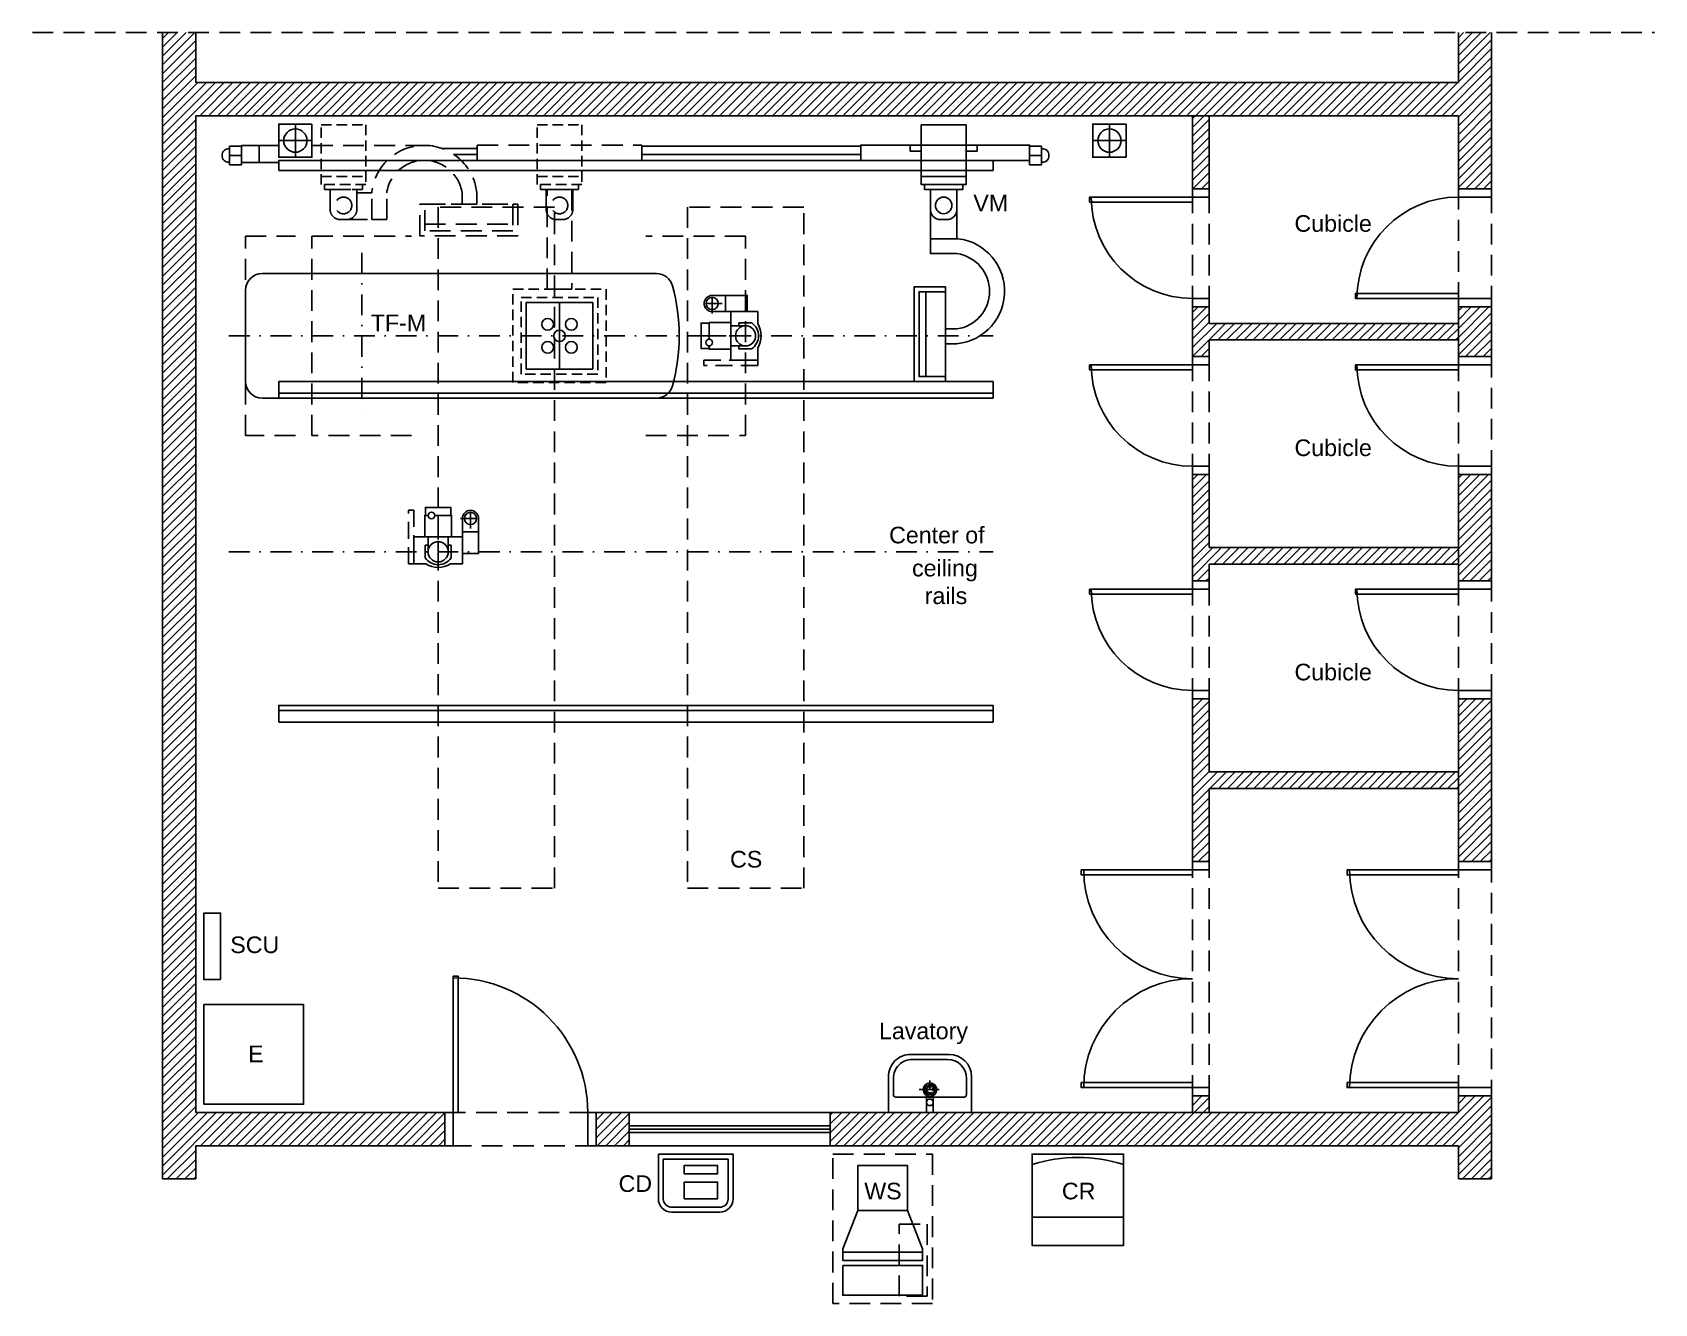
# Model space of a CAD drawing. Extents: x 67021 to 67998, y 54660 to 55426.
import ezdxf

# ---------------------------------------------------------------- set-up
doc = ezdxf.new("R2010")
doc.units = 0
doc.header["$LTSCALE"] = 25
for name, pattern in [('DASHDOT', [1, 0.5, -0.25, 0, -0.25]), ('DASHED', [0.75, 0.5, -0.25]), ('DASHED2', [0.375, 0.25, -0.125]), ('HIDDENX2', [0.75, 0.5, -0.25])]:
    doc.linetypes.add(name, pattern=pattern)
doc.layers.get('0').update_dxf_attribs({"linetype": 'CONTINUOUS'})
doc.layers.add('WWW_CADBLOCKSFREE_COM', color=7, linetype='CONTINUOUS')
doc.styles.get("Standard").update_dxf_attribs({"font": 'arial.ttf'})

msp = doc.modelspace()

# ---------------------------------------------------------------- texts
at = {"layer": 'WWW_CADBLOCKSFREE_COM', "linetype": 'CONTINUOUS'}
for s, p in [('Cubicle', (67781.04, 55305.55)), ('Cubicle', (67781.04, 55170.55)), ('Cubicle', (67781.04, 55035.55)), ('SCU', (67140.5, 54871.37)), ('Lavatory', (67530.95, 54819.57)), ('E', (67151.24, 54805.72)), ('CD', (67374.21, 54727.62)), ('WS', (67522.1, 54723.16)), ('CR', (67641.04, 54723.16))]:
    msp.add_text(s, height=10, dxfattribs=at).set_placement(p)

# ---------------------------------------------------------------- blocks, each defined once
blk = doc.blocks.new('*X44')
at = {"layer": 'WWW_CADBLOCKSFREE_COM', "linetype": 'CONTINUOUS'}
for p, q in [((67099.67, 55421.92), (67103.29, 55425.54)), ((67099.67, 55416.62), (67108.59, 55425.54)), ((67099.67, 55411.32), (67113.89, 55425.54)), ((67099.67, 55406.01), (67119.2, 55425.54)), ((67099.67, 55400.71), (67119.67, 55420.71)), ((67879.67, 55422.34), (67882.87, 55425.54)), ((67879.67, 55417.03), (67888.17, 55425.54)), ((67879.67, 55411.73), (67893.48, 55425.54)), ((67879.67, 55406.43), (67898.78, 55425.54)), ((67879.67, 55401.12), (67899.67, 55421.12)), ((67099.67, 55395.41), (67119.67, 55415.41)), ((67099.67, 55390.1), (67119.67, 55410.1)), ((67864.58, 55375.43), (67899.67, 55410.52)), ((67879.67, 55395.82), (67899.67, 55415.82)), ((67099.67, 55384.8), (67119.67, 55404.8)), ((67099.67, 55379.5), (67119.67, 55399.5)), ((67869.88, 55375.43), (67899.67, 55405.21)), ((67875.18, 55375.43), (67899.67, 55399.91)), ((67099.67, 55374.19), (67120.9, 55395.43)), ((67099.67, 55368.89), (67126.2, 55395.43)), ((67099.67, 55363.59), (67131.51, 55395.43)), ((67099.67, 55358.28), (67136.81, 55395.43)), ((67122.11, 55375.43), (67142.11, 55395.43)), ((67127.42, 55375.43), (67147.42, 55395.43)), ((67132.72, 55375.43), (67152.72, 55395.43)), ((67138.02, 55375.43), (67158.02, 55395.43)), ((67143.33, 55375.43), (67163.33, 55395.43)), ((67148.63, 55375.43), (67168.63, 55395.43)), ((67153.93, 55375.43), (67173.93, 55395.43)), ((67159.24, 55375.43), (67179.24, 55395.43)), ((67164.54, 55375.43), (67184.54, 55395.43)), ((67169.84, 55375.43), (67189.84, 55395.43)), ((67175.15, 55375.43), (67195.15, 55395.43)), ((67180.45, 55375.43), (67200.45, 55395.43)), ((67185.75, 55375.43), (67205.75, 55395.43)), ((67191.06, 55375.43), (67211.06, 55395.43)), ((67196.36, 55375.43), (67216.36, 55395.43)), ((67201.66, 55375.43), (67221.66, 55395.43)), ((67206.97, 55375.43), (67226.97, 55395.43)), ((67212.27, 55375.43), (67232.27, 55395.43)), ((67217.57, 55375.43), (67237.57, 55395.43)), ((67222.88, 55375.43), (67242.88, 55395.43)), ((67228.18, 55375.43), (67248.18, 55395.43)), ((67233.48, 55375.43), (67253.48, 55395.43)), ((67238.79, 55375.43), (67258.79, 55395.43)), ((67244.09, 55375.43), (67264.09, 55395.43)), ((67249.39, 55375.43), (67269.39, 55395.43)), ((67254.7, 55375.43), (67274.7, 55395.43)), ((67260, 55375.43), (67280, 55395.43)), ((67265.3, 55375.43), (67285.3, 55395.43)), ((67270.61, 55375.43), (67290.61, 55395.43)), ((67275.91, 55375.43), (67295.91, 55395.43)), ((67281.21, 55375.43), (67301.21, 55395.43)), ((67286.52, 55375.43), (67306.52, 55395.43)), ((67291.82, 55375.43), (67311.82, 55395.43)), ((67297.12, 55375.43), (67317.12, 55395.43)), ((67302.43, 55375.43), (67322.43, 55395.43)), ((67307.73, 55375.43), (67327.73, 55395.43)), ((67313.03, 55375.43), (67333.03, 55395.43)), ((67318.34, 55375.43), (67338.34, 55395.43)), ((67323.64, 55375.43), (67343.64, 55395.43)), ((67328.94, 55375.43), (67348.94, 55395.43)), ((67334.25, 55375.43), (67354.25, 55395.43)), ((67339.55, 55375.43), (67359.55, 55395.43)), ((67344.85, 55375.43), (67364.85, 55395.43)), ((67350.16, 55375.43), (67370.16, 55395.43)), ((67355.46, 55375.43), (67375.46, 55395.43)), ((67360.76, 55375.43), (67380.76, 55395.43)), ((67366.07, 55375.43), (67386.07, 55395.43)), ((67371.37, 55375.43), (67391.37, 55395.43)), ((67376.67, 55375.43), (67396.67, 55395.43)), ((67381.97, 55375.43), (67401.97, 55395.43)), ((67387.28, 55375.43), (67407.28, 55395.43)), ((67392.58, 55375.43), (67412.58, 55395.43)), ((67397.88, 55375.43), (67417.88, 55395.43)), ((67403.19, 55375.43), (67423.19, 55395.43)), ((67408.49, 55375.43), (67428.49, 55395.43)), ((67413.79, 55375.43), (67433.79, 55395.43)), ((67419.1, 55375.43), (67439.1, 55395.43)), ((67424.4, 55375.43), (67444.4, 55395.43)), ((67429.7, 55375.43), (67449.7, 55395.43)), ((67435.01, 55375.43), (67455.01, 55395.43)), ((67440.31, 55375.43), (67460.31, 55395.43)), ((67445.61, 55375.43), (67465.61, 55395.43)), ((67450.92, 55375.43), (67470.92, 55395.43)), ((67456.22, 55375.43), (67476.22, 55395.43)), ((67461.52, 55375.43), (67481.52, 55395.43)), ((67466.83, 55375.43), (67486.83, 55395.43)), ((67472.13, 55375.43), (67492.13, 55395.43)), ((67477.43, 55375.43), (67497.43, 55395.43)), ((67482.74, 55375.43), (67502.74, 55395.43)), ((67488.04, 55375.43), (67508.04, 55395.43)), ((67493.34, 55375.43), (67513.34, 55395.43)), ((67498.65, 55375.43), (67518.65, 55395.43)), ((67503.95, 55375.43), (67523.95, 55395.43)), ((67509.25, 55375.43), (67529.25, 55395.43)), ((67514.56, 55375.43), (67534.56, 55395.43)), ((67519.86, 55375.43), (67539.86, 55395.43)), ((67525.16, 55375.43), (67545.16, 55395.43)), ((67530.47, 55375.43), (67550.47, 55395.43)), ((67535.77, 55375.43), (67555.77, 55395.43)), ((67541.07, 55375.43), (67561.07, 55395.43)), ((67546.38, 55375.43), (67566.38, 55395.43)), ((67551.68, 55375.43), (67571.68, 55395.43)), ((67556.98, 55375.43), (67576.98, 55395.43)), ((67562.29, 55375.43), (67582.29, 55395.43)), ((67567.59, 55375.43), (67587.59, 55395.43)), ((67572.89, 55375.43), (67592.89, 55395.43)), ((67578.2, 55375.43), (67598.2, 55395.43)), ((67583.5, 55375.43), (67603.5, 55395.43)), ((67588.8, 55375.43), (67608.8, 55395.43)), ((67594.11, 55375.43), (67614.11, 55395.43)), ((67599.41, 55375.43), (67619.41, 55395.43)), ((67604.71, 55375.43), (67624.71, 55395.43)), ((67610.02, 55375.43), (67630.02, 55395.43)), ((67615.32, 55375.43), (67635.32, 55395.43)), ((67620.62, 55375.43), (67640.62, 55395.43)), ((67625.93, 55375.43), (67645.93, 55395.43)), ((67631.23, 55375.43), (67651.23, 55395.43)), ((67636.53, 55375.43), (67656.53, 55395.43)), ((67641.84, 55375.43), (67661.84, 55395.43)), ((67647.14, 55375.43), (67667.14, 55395.43)), ((67652.44, 55375.43), (67672.44, 55395.43)), ((67657.75, 55375.43), (67677.75, 55395.43)), ((67663.05, 55375.43), (67683.05, 55395.43)), ((67668.35, 55375.43), (67688.35, 55395.43)), ((67673.66, 55375.43), (67693.66, 55395.43)), ((67678.96, 55375.43), (67698.96, 55395.43)), ((67684.26, 55375.43), (67704.26, 55395.43)), ((67689.57, 55375.43), (67709.57, 55395.43)), ((67694.87, 55375.43), (67714.87, 55395.43)), ((67700.17, 55375.43), (67720.17, 55395.43)), ((67705.48, 55375.43), (67725.48, 55395.43)), ((67710.78, 55375.43), (67730.78, 55395.43)), ((67716.08, 55375.43), (67736.08, 55395.43)), ((67721.39, 55375.43), (67741.39, 55395.43)), ((67726.69, 55375.43), (67746.69, 55395.43)), ((67731.99, 55375.43), (67751.99, 55395.43)), ((67737.3, 55375.43), (67757.3, 55395.43)), ((67742.6, 55375.43), (67762.6, 55395.43)), ((67747.9, 55375.43), (67767.9, 55395.43)), ((67753.21, 55375.43), (67773.21, 55395.43)), ((67758.51, 55375.43), (67778.51, 55395.43)), ((67763.81, 55375.43), (67783.81, 55395.43)), ((67769.12, 55375.43), (67789.12, 55395.43)), ((67774.42, 55375.43), (67794.42, 55395.43)), ((67779.72, 55375.43), (67799.72, 55395.43)), ((67785.03, 55375.43), (67805.03, 55395.43)), ((67790.33, 55375.43), (67810.33, 55395.43)), ((67795.63, 55375.43), (67815.63, 55395.43)), ((67800.94, 55375.43), (67820.94, 55395.43)), ((67806.24, 55375.43), (67826.24, 55395.43)), ((67811.54, 55375.43), (67831.54, 55395.43)), ((67816.85, 55375.43), (67836.85, 55395.43)), ((67822.15, 55375.43), (67842.15, 55395.43)), ((67827.45, 55375.43), (67847.45, 55395.43)), ((67832.76, 55375.43), (67852.76, 55395.43)), ((67838.06, 55375.43), (67858.06, 55395.43)), ((67843.36, 55375.43), (67863.36, 55395.43)), ((67848.67, 55375.43), (67868.67, 55395.43)), ((67853.97, 55375.43), (67873.97, 55395.43)), ((67859.27, 55375.43), (67879.27, 55395.43)), ((67879.67, 55374.61), (67899.67, 55394.61)), ((67879.67, 55369.3), (67899.67, 55389.3)), ((67879.67, 55364), (67899.67, 55384)), ((67879.67, 55358.7), (67899.67, 55378.7)), ((67099.67, 55352.98), (67119.67, 55372.98)), ((67719.67, 55373.71), (67721.39, 55375.43)), ((67719.67, 55368.4), (67726.69, 55375.43)), ((67719.67, 55363.1), (67729.67, 55373.1)), ((67879.67, 55353.39), (67899.67, 55373.39)), ((67099.67, 55347.68), (67119.67, 55367.68)), ((67099.67, 55342.37), (67119.67, 55362.37)), ((67719.67, 55357.8), (67729.67, 55367.8)), ((67719.67, 55352.49), (67729.67, 55362.49)), ((67879.67, 55348.09), (67899.67, 55368.09)), ((67879.67, 55342.79), (67899.67, 55362.79)), ((67099.67, 55337.07), (67119.67, 55357.07)), ((67099.67, 55331.77), (67119.67, 55351.77)), ((67719.67, 55347.19), (67729.67, 55357.19)), ((67719.67, 55341.89), (67729.67, 55351.89)), ((67879.67, 55337.48), (67899.67, 55357.48)), ((67879.67, 55332.18), (67899.67, 55352.18)), ((67099.67, 55326.46), (67119.67, 55346.46)), ((67099.67, 55321.16), (67119.67, 55341.16)), ((67719.67, 55336.58), (67729.67, 55346.58)), ((67719.81, 55331.43), (67729.67, 55341.28)), ((67884.21, 55331.43), (67899.67, 55346.88)), ((67889.52, 55331.43), (67899.67, 55341.57)), ((67099.67, 55315.86), (67119.67, 55335.86)), ((67099.67, 55310.55), (67119.67, 55330.55)), ((67725.12, 55331.43), (67729.67, 55335.98)), ((67894.82, 55331.43), (67899.67, 55336.27)), ((67099.67, 55305.25), (67119.67, 55325.25)), ((67099.67, 55299.95), (67119.67, 55319.95)), ((67099.67, 55294.64), (67119.67, 55314.64)), ((67099.67, 55289.34), (67119.67, 55309.34)), ((67099.67, 55284.04), (67119.67, 55304.04)), ((67099.67, 55278.73), (67119.67, 55298.73)), ((67099.67, 55273.43), (67119.67, 55293.43)), ((67099.67, 55268.13), (67119.67, 55288.13)), ((67099.67, 55262.82), (67119.67, 55282.82)), ((67099.67, 55257.52), (67119.67, 55277.52)), ((67099.67, 55252.22), (67119.67, 55272.22)), ((67099.67, 55246.91), (67119.67, 55266.91)), ((67099.67, 55241.61), (67119.67, 55261.61)), ((67099.67, 55236.31), (67119.67, 55256.31)), ((67719.67, 55257.03), (67723.06, 55260.43)), ((67719.67, 55251.73), (67728.36, 55260.43)), ((67719.67, 55246.43), (67729.67, 55256.43)), ((67879.67, 55257.93), (67882.16, 55260.43)), ((67879.67, 55252.63), (67887.46, 55260.43)), ((67879.67, 55247.33), (67892.76, 55260.43)), ((67879.67, 55242.02), (67898.07, 55260.43)), ((67879.67, 55236.72), (67899.67, 55256.72)), ((67099.67, 55231), (67119.67, 55251)), ((67099.67, 55225.7), (67119.67, 55245.7)), ((67719.67, 55241.12), (67729.67, 55251.12)), ((67719.67, 55235.82), (67734.27, 55250.43)), ((67719.67, 55230.52), (67739.58, 55250.43)), ((67734.88, 55240.43), (67744.88, 55250.43)), ((67740.18, 55240.43), (67750.18, 55250.43)), ((67745.49, 55240.43), (67755.49, 55250.43)), ((67750.79, 55240.43), (67760.79, 55250.43)), ((67756.09, 55240.43), (67766.09, 55250.43)), ((67761.4, 55240.43), (67771.4, 55250.43)), ((67766.7, 55240.43), (67776.7, 55250.43)), ((67772, 55240.43), (67782, 55250.43)), ((67777.31, 55240.43), (67787.31, 55250.43)), ((67782.61, 55240.43), (67792.61, 55250.43)), ((67787.91, 55240.43), (67797.91, 55250.43)), ((67793.21, 55240.43), (67803.21, 55250.43)), ((67798.52, 55240.43), (67808.52, 55250.43)), ((67803.82, 55240.43), (67813.82, 55250.43)), ((67809.12, 55240.43), (67819.12, 55250.43)), ((67814.43, 55240.43), (67824.43, 55250.43)), ((67819.73, 55240.43), (67829.73, 55250.43)), ((67825.03, 55240.43), (67835.03, 55250.43)), ((67830.34, 55240.43), (67840.34, 55250.43)), ((67835.64, 55240.43), (67845.64, 55250.43)), ((67840.94, 55240.43), (67850.94, 55250.43)), ((67846.25, 55240.43), (67856.25, 55250.43)), ((67851.55, 55240.43), (67861.55, 55250.43)), ((67856.85, 55240.43), (67866.85, 55250.43)), ((67862.16, 55240.43), (67872.16, 55250.43)), ((67867.46, 55240.43), (67877.46, 55250.43)), ((67872.76, 55240.43), (67879.67, 55247.33)), ((67878.07, 55240.43), (67879.67, 55242.02)), ((67879.67, 55231.42), (67899.67, 55251.42)), ((67883.98, 55230.43), (67899.67, 55246.11)), ((67099.67, 55220.4), (67119.67, 55240.4)), ((67099.67, 55215.09), (67119.67, 55235.09)), ((67724.88, 55230.43), (67729.67, 55235.21)), ((67889.28, 55230.43), (67899.67, 55240.81)), ((67894.58, 55230.43), (67899.67, 55235.51)), ((67099.67, 55209.79), (67119.67, 55229.79)), ((67099.67, 55204.49), (67119.67, 55224.49)), ((67099.67, 55199.18), (67119.67, 55219.18)), ((67099.67, 55193.88), (67119.67, 55213.88)), ((67099.67, 55188.58), (67119.67, 55208.58)), ((67099.67, 55183.27), (67119.67, 55203.27)), ((67099.67, 55177.97), (67119.67, 55197.97)), ((67099.67, 55172.67), (67119.67, 55192.67)), ((67099.67, 55167.36), (67119.67, 55187.36)), ((67099.67, 55162.06), (67119.67, 55182.06)), ((67099.67, 55156.76), (67119.67, 55176.76)), ((67099.67, 55151.45), (67119.67, 55171.45)), ((67099.67, 55146.15), (67119.67, 55166.15)), ((67099.67, 55140.85), (67119.67, 55160.85)), ((67099.67, 55135.54), (67119.67, 55155.54)), ((67719.67, 55156.27), (67722.82, 55159.43)), ((67719.67, 55150.97), (67728.12, 55159.43)), ((67719.67, 55145.66), (67729.67, 55155.66)), ((67879.67, 55157.17), (67881.92, 55159.43)), ((67879.67, 55151.87), (67887.22, 55159.43)), ((67879.67, 55146.57), (67892.53, 55159.43)), ((67879.67, 55141.26), (67897.83, 55159.43)), ((67879.67, 55135.96), (67899.67, 55155.96)), ((67099.67, 55130.24), (67119.67, 55150.24)), ((67099.67, 55124.94), (67119.67, 55144.94)), ((67719.67, 55140.36), (67729.67, 55150.36)), ((67719.67, 55135.06), (67729.67, 55145.06)), ((67879.67, 55130.66), (67899.67, 55150.66)), ((67879.67, 55125.35), (67899.67, 55145.35)), ((67099.67, 55119.63), (67119.67, 55139.63)), ((67719.67, 55129.75), (67729.67, 55139.75)), ((67719.67, 55124.45), (67729.67, 55134.45)), ((67879.67, 55120.05), (67899.67, 55140.05)), ((67879.67, 55114.75), (67899.67, 55134.75)), ((67099.67, 55114.33), (67119.67, 55134.33)), ((67099.67, 55109.03), (67119.67, 55129.03)), ((67719.67, 55119.15), (67729.67, 55129.15)), ((67879.67, 55109.44), (67899.67, 55129.44)), ((67099.67, 55103.72), (67119.67, 55123.72)), ((67099.67, 55098.42), (67119.67, 55118.42)), ((67719.67, 55113.84), (67729.67, 55123.84)), ((67719.67, 55108.54), (67729.67, 55118.54)), ((67719.67, 55103.24), (67731.85, 55115.43)), ((67719.67, 55097.93), (67737.16, 55115.43)), ((67732.46, 55105.43), (67742.46, 55115.43)), ((67737.76, 55105.43), (67747.76, 55115.43)), ((67743.07, 55105.43), (67753.07, 55115.43)), ((67748.37, 55105.43), (67758.37, 55115.43)), ((67753.67, 55105.43), (67763.67, 55115.43)), ((67758.98, 55105.43), (67768.98, 55115.43)), ((67764.28, 55105.43), (67774.28, 55115.43)), ((67769.58, 55105.43), (67779.58, 55115.43)), ((67774.89, 55105.43), (67784.89, 55115.43)), ((67780.19, 55105.43), (67790.19, 55115.43)), ((67785.49, 55105.43), (67795.49, 55115.43)), ((67790.8, 55105.43), (67800.8, 55115.43)), ((67796.1, 55105.43), (67806.1, 55115.43)), ((67801.4, 55105.43), (67811.4, 55115.43)), ((67806.71, 55105.43), (67816.71, 55115.43)), ((67812.01, 55105.43), (67822.01, 55115.43)), ((67817.31, 55105.43), (67827.31, 55115.43)), ((67822.62, 55105.43), (67832.62, 55115.43)), ((67827.92, 55105.43), (67837.92, 55115.43)), ((67833.22, 55105.43), (67843.22, 55115.43)), ((67838.53, 55105.43), (67848.53, 55115.43)), ((67843.83, 55105.43), (67853.83, 55115.43)), ((67849.13, 55105.43), (67859.13, 55115.43)), ((67854.44, 55105.43), (67864.44, 55115.43)), ((67859.74, 55105.43), (67869.74, 55115.43)), ((67865.04, 55105.43), (67875.04, 55115.43)), ((67879.67, 55104.14), (67899.67, 55124.14)), ((67879.67, 55098.84), (67899.67, 55118.84)), ((67099.67, 55093.12), (67119.67, 55113.12)), ((67099.67, 55087.81), (67119.67, 55107.81)), ((67870.35, 55105.43), (67879.67, 55114.75)), ((67875.65, 55105.43), (67879.67, 55109.44)), ((67881.56, 55095.43), (67899.67, 55113.53)), ((67886.86, 55095.43), (67899.67, 55108.23)), ((67099.67, 55082.51), (67119.67, 55102.51)), ((67099.67, 55077.21), (67119.67, 55097.21)), ((67722.46, 55095.43), (67729.67, 55102.63)), ((67727.76, 55095.43), (67729.67, 55097.33)), ((67892.17, 55095.43), (67899.67, 55102.93)), ((67897.47, 55095.43), (67899.67, 55097.62)), ((67099.67, 55071.9), (67119.67, 55091.9)), ((67099.67, 55066.6), (67119.67, 55086.6)), ((67099.67, 55061.3), (67119.67, 55081.3)), ((67099.67, 55055.99), (67119.67, 55075.99)), ((67099.67, 55050.69), (67119.67, 55070.69)), ((67099.67, 55045.39), (67119.67, 55065.39)), ((67099.67, 55040.08), (67119.67, 55060.08)), ((67099.67, 55034.78), (67119.67, 55054.78)), ((67099.67, 55029.48), (67119.67, 55049.48)), ((67099.67, 55024.17), (67119.67, 55044.17)), ((67099.67, 55018.87), (67119.67, 55038.87)), ((67099.67, 55013.57), (67119.67, 55033.57)), ((67099.67, 55008.26), (67119.67, 55028.26)), ((67099.67, 55002.96), (67119.67, 55022.96)), ((67099.67, 54997.66), (67119.67, 55017.66)), ((67719.67, 55023.69), (67720.4, 55024.43)), ((67719.67, 55018.39), (67725.71, 55024.43)), ((67719.67, 55013.08), (67729.67, 55023.08)), ((67719.67, 55007.78), (67729.67, 55017.78)), ((67879.67, 55019.29), (67884.81, 55024.43)), ((67879.67, 55013.98), (67890.11, 55024.43)), ((67879.67, 55008.68), (67895.41, 55024.43)), ((67879.67, 55003.38), (67899.67, 55023.38)), ((67879.67, 54998.07), (67899.67, 55018.07)), ((67099.67, 54992.35), (67119.67, 55012.35)), ((67719.67, 55002.48), (67729.67, 55012.48)), ((67879.67, 54992.77), (67899.67, 55012.77)), ((67099.67, 54987.05), (67119.67, 55007.05)), ((67099.67, 54981.75), (67119.67, 55001.75)), ((67719.67, 54997.17), (67729.67, 55007.17)), ((67719.67, 54991.87), (67729.67, 55001.87)), ((67879.67, 54987.47), (67899.67, 55007.47)), ((67879.67, 54982.16), (67899.67, 55002.16)), ((67099.67, 54976.45), (67119.67, 54996.45)), ((67099.67, 54971.14), (67119.67, 54991.14)), ((67719.67, 54986.57), (67729.67, 54996.57)), ((67719.67, 54981.26), (67729.67, 54991.26)), ((67879.67, 54976.86), (67899.67, 54996.86)), ((67879.67, 54971.56), (67899.67, 54991.56)), ((67099.67, 54965.84), (67119.67, 54985.84)), ((67099.67, 54960.54), (67119.67, 54980.54)), ((67719.67, 54975.96), (67729.67, 54985.96)), ((67719.67, 54970.66), (67729.67, 54980.66)), ((67719.67, 54965.35), (67734.74, 54980.43)), ((67730.04, 54970.43), (67740.04, 54980.43)), ((67735.35, 54970.43), (67745.35, 54980.43)), ((67740.65, 54970.43), (67750.65, 54980.43)), ((67745.95, 54970.43), (67755.95, 54980.43)), ((67751.26, 54970.43), (67761.26, 54980.43)), ((67756.56, 54970.43), (67766.56, 54980.43)), ((67761.86, 54970.43), (67771.86, 54980.43)), ((67767.17, 54970.43), (67777.17, 54980.43)), ((67772.47, 54970.43), (67782.47, 54980.43)), ((67777.77, 54970.43), (67787.77, 54980.43)), ((67783.08, 54970.43), (67793.08, 54980.43)), ((67788.38, 54970.43), (67798.38, 54980.43)), ((67793.68, 54970.43), (67803.68, 54980.43)), ((67798.99, 54970.43), (67808.99, 54980.43)), ((67804.29, 54970.43), (67814.29, 54980.43)), ((67809.59, 54970.43), (67819.59, 54980.43)), ((67814.9, 54970.43), (67824.9, 54980.43)), ((67820.2, 54970.43), (67830.2, 54980.43)), ((67825.5, 54970.43), (67835.5, 54980.43)), ((67830.81, 54970.43), (67840.81, 54980.43)), ((67836.11, 54970.43), (67846.11, 54980.43)), ((67841.41, 54970.43), (67851.41, 54980.43)), ((67846.72, 54970.43), (67856.72, 54980.43)), ((67852.02, 54970.43), (67862.02, 54980.43)), ((67857.32, 54970.43), (67867.32, 54980.43)), ((67862.63, 54970.43), (67872.63, 54980.43)), ((67867.93, 54970.43), (67877.93, 54980.43)), ((67879.67, 54966.25), (67899.67, 54986.25)), ((67879.67, 54960.95), (67899.67, 54980.95)), ((67099.67, 54955.23), (67119.67, 54975.23)), ((67099.67, 54949.93), (67119.67, 54969.93)), ((67719.67, 54960.05), (67729.67, 54970.05)), ((67873.23, 54970.43), (67879.67, 54976.86)), ((67878.54, 54970.43), (67879.67, 54971.56)), ((67879.67, 54955.65), (67899.67, 54975.65)), ((67879.67, 54950.34), (67899.67, 54970.34)), ((67099.67, 54944.63), (67119.67, 54964.63)), ((67099.67, 54939.32), (67119.67, 54959.32)), ((67719.67, 54954.75), (67729.67, 54964.75)), ((67719.67, 54949.44), (67729.67, 54959.44)), ((67879.67, 54945.04), (67899.67, 54965.04)), ((67879.67, 54939.74), (67899.67, 54959.74)), ((67099.67, 54934.02), (67119.67, 54954.02)), ((67719.67, 54944.14), (67729.67, 54954.14)), ((67879.67, 54934.43), (67899.67, 54954.43)), ((67879.67, 54929.13), (67899.67, 54949.13)), ((67099.67, 54928.72), (67119.67, 54948.72)), ((67099.67, 54923.41), (67119.67, 54943.41)), ((67719.67, 54938.84), (67729.67, 54948.84)), ((67719.67, 54933.53), (67729.67, 54943.53)), ((67882.27, 54926.43), (67899.67, 54943.83)), ((67099.67, 54918.11), (67119.67, 54938.11)), ((67099.67, 54912.81), (67119.67, 54932.81)), ((67719.67, 54928.23), (67729.67, 54938.23)), ((67723.17, 54926.43), (67729.67, 54932.93)), ((67887.57, 54926.43), (67899.67, 54938.52)), ((67892.87, 54926.43), (67899.67, 54933.22)), ((67099.67, 54907.5), (67119.67, 54927.5)), ((67099.67, 54902.2), (67119.67, 54922.2)), ((67728.47, 54926.43), (67729.67, 54927.62)), ((67898.18, 54926.43), (67899.67, 54927.92)), ((67099.67, 54896.9), (67119.67, 54916.9)), ((67099.67, 54891.59), (67119.67, 54911.59)), ((67099.67, 54886.29), (67119.67, 54906.29)), ((67099.67, 54880.99), (67119.67, 54900.99)), ((67099.67, 54875.68), (67119.67, 54895.68)), ((67099.67, 54870.38), (67119.67, 54890.38)), ((67099.67, 54865.08), (67119.67, 54885.08)), ((67099.67, 54859.77), (67119.67, 54879.77)), ((67099.67, 54854.47), (67119.67, 54874.47)), ((67099.67, 54849.17), (67119.67, 54869.17)), ((67099.67, 54843.86), (67119.67, 54863.86)), ((67099.67, 54838.56), (67119.67, 54858.56)), ((67099.67, 54833.26), (67119.67, 54853.26)), ((67099.67, 54827.95), (67119.67, 54847.95)), ((67099.67, 54822.65), (67119.67, 54842.65)), ((67099.67, 54817.35), (67119.67, 54837.35)), ((67099.67, 54812.04), (67119.67, 54832.04)), ((67099.67, 54806.74), (67119.67, 54826.74)), ((67099.67, 54801.44), (67119.67, 54821.44)), ((67099.67, 54796.13), (67119.67, 54816.13)), ((67099.67, 54790.83), (67119.67, 54810.83)), ((67099.67, 54785.53), (67119.67, 54805.53)), ((67099.67, 54780.22), (67119.67, 54800.22)), ((67099.67, 54774.92), (67119.67, 54794.92)), ((67099.67, 54769.62), (67119.67, 54789.62)), ((67099.67, 54764.31), (67119.67, 54784.31)), ((67700.66, 54755.43), (67729.67, 54784.43)), ((67719.67, 54785.04), (67720.05, 54785.43)), ((67719.67, 54779.74), (67725.36, 54785.43)), ((67859.76, 54755.43), (67889.76, 54785.43)), ((67865.06, 54755.43), (67895.06, 54785.43)), ((67870.36, 54755.43), (67899.67, 54784.73)), ((67879.67, 54780.64), (67884.45, 54785.43)), ((67099.67, 54759.01), (67119.67, 54779.01)), ((67099.67, 54753.71), (67121.39, 54775.43)), ((67099.67, 54748.4), (67126.69, 54775.43)), ((67099.67, 54743.1), (67131.99, 54775.43)), ((67099.67, 54737.8), (67137.3, 54775.43)), ((67122.6, 54755.43), (67142.6, 54775.43)), ((67127.9, 54755.43), (67147.9, 54775.43)), ((67133.21, 54755.43), (67153.21, 54775.43)), ((67138.51, 54755.43), (67158.51, 54775.43)), ((67143.81, 54755.43), (67163.81, 54775.43)), ((67149.12, 54755.43), (67169.12, 54775.43)), ((67154.42, 54755.43), (67174.42, 54775.43)), ((67159.72, 54755.43), (67179.72, 54775.43)), ((67165.03, 54755.43), (67185.03, 54775.43)), ((67170.33, 54755.43), (67190.33, 54775.43)), ((67175.63, 54755.43), (67195.63, 54775.43)), ((67180.94, 54755.43), (67200.94, 54775.43)), ((67186.24, 54755.43), (67206.24, 54775.43)), ((67191.54, 54755.43), (67211.54, 54775.43)), ((67196.85, 54755.43), (67216.85, 54775.43)), ((67202.15, 54755.43), (67222.15, 54775.43)), ((67207.45, 54755.43), (67227.45, 54775.43)), ((67212.76, 54755.43), (67232.76, 54775.43)), ((67218.06, 54755.43), (67238.06, 54775.43)), ((67223.36, 54755.43), (67243.36, 54775.43)), ((67228.67, 54755.43), (67248.67, 54775.43)), ((67233.97, 54755.43), (67253.97, 54775.43)), ((67239.27, 54755.43), (67259.27, 54775.43)), ((67244.58, 54755.43), (67264.58, 54775.43)), ((67249.88, 54755.43), (67269.67, 54775.21)), ((67360.67, 54770.75), (67365.34, 54775.43)), ((67360.67, 54765.45), (67370.64, 54775.43)), ((67360.67, 54760.15), (67375.94, 54775.43)), ((67361.25, 54755.43), (67380.67, 54774.84)), ((67501.67, 54773.87), (67503.22, 54775.43)), ((67501.67, 54768.57), (67508.53, 54775.43)), ((67501.67, 54763.26), (67513.83, 54775.43)), ((67501.67, 54757.96), (67519.13, 54775.43)), ((67504.44, 54755.43), (67524.44, 54775.43)), ((67509.74, 54755.43), (67529.74, 54775.43)), ((67515.04, 54755.43), (67535.04, 54775.43)), ((67520.35, 54755.43), (67540.35, 54775.43)), ((67525.65, 54755.43), (67545.65, 54775.43)), ((67530.95, 54755.43), (67550.95, 54775.43)), ((67536.26, 54755.43), (67556.26, 54775.43)), ((67541.56, 54755.43), (67561.56, 54775.43)), ((67546.86, 54755.43), (67566.86, 54775.43)), ((67552.17, 54755.43), (67572.17, 54775.43)), ((67557.47, 54755.43), (67577.47, 54775.43)), ((67562.77, 54755.43), (67582.77, 54775.43)), ((67568.08, 54755.43), (67588.08, 54775.43)), ((67573.38, 54755.43), (67593.38, 54775.43)), ((67578.68, 54755.43), (67598.68, 54775.43)), ((67583.99, 54755.43), (67603.99, 54775.43)), ((67589.29, 54755.43), (67609.29, 54775.43)), ((67594.59, 54755.43), (67614.59, 54775.43)), ((67599.9, 54755.43), (67619.9, 54775.43)), ((67605.2, 54755.43), (67625.2, 54775.43)), ((67610.5, 54755.43), (67630.5, 54775.43)), ((67615.81, 54755.43), (67635.81, 54775.43)), ((67621.11, 54755.43), (67641.11, 54775.43)), ((67626.41, 54755.43), (67646.41, 54775.43)), ((67631.72, 54755.43), (67651.72, 54775.43)), ((67637.02, 54755.43), (67657.02, 54775.43)), ((67642.32, 54755.43), (67662.32, 54775.43)), ((67647.63, 54755.43), (67667.63, 54775.43)), ((67652.93, 54755.43), (67672.93, 54775.43)), ((67658.23, 54755.43), (67678.23, 54775.43)), ((67663.54, 54755.43), (67683.54, 54775.43)), ((67668.84, 54755.43), (67688.84, 54775.43)), ((67674.14, 54755.43), (67694.14, 54775.43)), ((67679.45, 54755.43), (67699.45, 54775.43)), ((67684.75, 54755.43), (67704.75, 54775.43)), ((67690.05, 54755.43), (67710.05, 54775.43)), ((67695.36, 54755.43), (67715.36, 54775.43)), ((67705.96, 54755.43), (67729.67, 54779.13)), ((67711.27, 54755.43), (67731.27, 54775.43)), ((67716.57, 54755.43), (67736.57, 54775.43)), ((67721.87, 54755.43), (67741.87, 54775.43)), ((67727.18, 54755.43), (67747.18, 54775.43)), ((67732.48, 54755.43), (67752.48, 54775.43)), ((67737.78, 54755.43), (67757.78, 54775.43)), ((67743.09, 54755.43), (67763.09, 54775.43)), ((67748.39, 54755.43), (67768.39, 54775.43)), ((67753.69, 54755.43), (67773.69, 54775.43)), ((67759, 54755.43), (67779, 54775.43)), ((67764.3, 54755.43), (67784.3, 54775.43)), ((67769.6, 54755.43), (67789.6, 54775.43)), ((67774.91, 54755.43), (67794.91, 54775.43)), ((67780.21, 54755.43), (67800.21, 54775.43)), ((67785.51, 54755.43), (67805.51, 54775.43)), ((67790.82, 54755.43), (67810.82, 54775.43)), ((67796.12, 54755.43), (67816.12, 54775.43)), ((67801.42, 54755.43), (67821.42, 54775.43)), ((67806.73, 54755.43), (67826.73, 54775.43)), ((67812.03, 54755.43), (67832.03, 54775.43)), ((67817.33, 54755.43), (67837.33, 54775.43)), ((67822.64, 54755.43), (67842.64, 54775.43)), ((67827.94, 54755.43), (67847.94, 54775.43)), ((67833.24, 54755.43), (67853.24, 54775.43)), ((67838.54, 54755.43), (67858.54, 54775.43)), ((67843.85, 54755.43), (67863.85, 54775.43)), ((67849.15, 54755.43), (67869.15, 54775.43)), ((67854.45, 54755.43), (67874.45, 54775.43)), ((67875.67, 54755.43), (67899.67, 54779.42)), ((67879.67, 54754.12), (67899.67, 54774.12)), ((67255.18, 54755.43), (67269.67, 54769.91)), ((67260.49, 54755.43), (67269.67, 54764.61)), ((67366.55, 54755.43), (67380.67, 54769.54)), ((67371.85, 54755.43), (67380.67, 54764.24)), ((67879.67, 54748.82), (67899.67, 54768.82)), ((67879.67, 54743.51), (67899.67, 54763.51)), ((67265.79, 54755.43), (67269.67, 54759.3)), ((67377.16, 54755.43), (67380.67, 54758.93)), ((67879.67, 54738.21), (67899.67, 54758.21)), ((67102.6, 54735.43), (67119.67, 54752.49)), ((67107.9, 54735.43), (67119.67, 54747.19)), ((67882.18, 54735.43), (67899.67, 54752.91)), ((67887.49, 54735.43), (67899.67, 54747.6)), ((67113.21, 54735.43), (67119.67, 54741.89)), ((67118.51, 54735.43), (67119.67, 54736.58)), ((67892.79, 54735.43), (67899.67, 54742.3)), ((67898.09, 54735.43), (67899.67, 54737))]:
    blk.add_line(p, q, dxfattribs=at)
blk = doc.blocks.new('UMIVAONIK')
for p, q in [((-24, 0), (24, 0)), ((-2, 0), (-2, -8.14)), ((2, -8.14), (2, 0)), ((-25, -1), (-25, -21.5)), ((-20.5, -9.25), (20.5, -9.25)), ((-0.97, -9.25), (-20.5, -9.25)), ((-2, -8.23), (-2, -11.51)), ((0.99, -9.25), (-1.01, -9.25)), ((-1.01, -9.25), (0.99, -9.25)), ((0.86, -9.25), (-0.87, -9.25)), ((20.5, -9.25), (0.96, -9.25)), ((2, -11.51), (2, -8.23)), ((25, -21.5), (25, -1)), ((-22, -20.5), (-22, -10.75)), ((-22, -10.75), (-22, -20.5)), ((-5.5, -13.75), (6.5, -13.75)), ((0, -14.5), (0, -19.25)), ((22, -10.75), (22, -20.5)), ((22, -20.5), (22, -10.75)), ((-11.5, -35), (11.5, -35)), ((10.5, -32), (-10.5, -32)), ((-10.5, -32), (10.5, -32))]:
    blk.add_line(p, q)
for points in [[(-1.01, -7.85), (-1.01, -7.85), (-1.01, -7.85), (-1, -7.85), (-1, -7.85), (-1, -7.85), (-1, -7.85), (-1, -7.85), (-1, -7.85), (-0.99, -7.86), (-0.99, -7.86), (-0.99, -7.86), (-0.99, -7.86), (-0.98, -7.86), (-0.98, -7.86), (-0.97, -7.87), (-0.97, -7.87), (-0.97, -7.87), (-0.96, -7.87), (-0.96, -7.88), (-0.95, -7.88), (-0.95, -7.88), (-0.94, -7.88), (-0.94, -7.89), (-0.93, -7.89), (-0.92, -7.89), (-0.92, -7.9), (-0.91, -7.9), (-0.9, -7.9), (-0.9, -7.91), (-0.89, -7.91), (-0.88, -7.92), (-0.87, -7.92), (-0.87, -7.92), (-0.86, -7.93), (-0.85, -7.93), (-0.84, -7.94), (-0.83, -7.94), (-0.82, -7.94), (-0.81, -7.95), (-0.8, -7.95), (-0.79, -7.96), (-0.78, -7.96), (-0.77, -7.97), (-0.76, -7.97), (-0.75, -7.97), (-0.74, -7.98), (-0.73, -7.98), (-0.72, -7.99), (-0.71, -7.99), (-0.7, -8), (-0.68, -8), (-0.67, -8), (-0.66, -8.01), (-0.65, -8.01), (-0.64, -8.02), (-0.62, -8.02), (-0.61, -8.02), (-0.6, -8.03), (-0.59, -8.03), (-0.57, -8.04), (-0.56, -8.04), (-0.55, -8.04), (-0.53, -8.05), (-0.52, -8.05)], [(-0.52, -8.05), (-0.53, -8.05), (-0.55, -8.04), (-0.56, -8.04), (-0.57, -8.04), (-0.59, -8.03), (-0.6, -8.03), (-0.61, -8.02), (-0.62, -8.02), (-0.64, -8.02), (-0.65, -8.01), (-0.66, -8.01), (-0.67, -8), (-0.68, -8), (-0.7, -8), (-0.71, -7.99), (-0.72, -7.99), (-0.73, -7.98), (-0.74, -7.98), (-0.75, -7.97), (-0.76, -7.97), (-0.77, -7.97), (-0.78, -7.96), (-0.79, -7.96), (-0.8, -7.95), (-0.81, -7.95), (-0.82, -7.94), (-0.83, -7.94), (-0.84, -7.94), (-0.85, -7.93), (-0.86, -7.93), (-0.87, -7.92), (-0.87, -7.92), (-0.88, -7.92), (-0.89, -7.91), (-0.9, -7.91), (-0.9, -7.9), (-0.91, -7.9), (-0.92, -7.9), (-0.92, -7.89), (-0.93, -7.89), (-0.94, -7.89), (-0.94, -7.88), (-0.95, -7.88), (-0.95, -7.88), (-0.96, -7.88), (-0.96, -7.87), (-0.97, -7.87), (-0.97, -7.87), (-0.97, -7.87), (-0.98, -7.86), (-0.98, -7.86), (-0.99, -7.86), (-0.99, -7.86), (-0.99, -7.86), (-0.99, -7.86), (-1, -7.85), (-1, -7.85), (-1, -7.85), (-1, -7.85), (-1, -7.85), (-1, -7.85), (-1.01, -7.85), (-1.01, -7.85), (-1.01, -7.85)], [(-0.51, -8.05), (-0.5, -8.06), (-0.49, -8.06), (-0.48, -8.06), (-0.47, -8.06), (-0.46, -8.07), (-0.45, -8.07), (-0.44, -8.07), (-0.43, -8.07), (-0.42, -8.08), (-0.41, -8.08), (-0.4, -8.08), (-0.38, -8.08), (-0.37, -8.09), (-0.36, -8.09), (-0.35, -8.09), (-0.34, -8.09), (-0.33, -8.09), (-0.32, -8.09), (-0.31, -8.1), (-0.3, -8.1), (-0.28, -8.1), (-0.27, -8.1), (-0.26, -8.1), (-0.25, -8.1), (-0.24, -8.11), (-0.23, -8.11), (-0.21, -8.11), (-0.2, -8.11), (-0.19, -8.11), (-0.18, -8.11), (-0.17, -8.11), (-0.16, -8.11), (-0.14, -8.12), (-0.13, -8.12), (-0.12, -8.12), (-0.11, -8.12), (-0.1, -8.12), (-0.08, -8.12), (-0.07, -8.12), (-0.06, -8.12)], [(-0.06, -8.12), (-0.07, -8.12), (-0.09, -8.12), (-0.1, -8.12), (-0.11, -8.12), (-0.12, -8.12), (-0.13, -8.12), (-0.14, -8.12), (-0.16, -8.11), (-0.17, -8.11), (-0.18, -8.11), (-0.19, -8.11), (-0.2, -8.11), (-0.21, -8.11), (-0.23, -8.11), (-0.24, -8.11), (-0.25, -8.1), (-0.26, -8.1), (-0.27, -8.1), (-0.28, -8.1), (-0.29, -8.1), (-0.31, -8.1), (-0.32, -8.09), (-0.33, -8.09), (-0.34, -8.09), (-0.35, -8.09), (-0.36, -8.09), (-0.37, -8.09), (-0.38, -8.08), (-0.4, -8.08), (-0.41, -8.08), (-0.42, -8.08), (-0.43, -8.07), (-0.44, -8.07), (-0.45, -8.07), (-0.46, -8.07), (-0.47, -8.06), (-0.48, -8.06), (-0.49, -8.06), (-0.5, -8.06), (-0.51, -8.05)], [(-0.06, -8.12), (-0.06, -8.12), (-0.05, -8.12), (-0.05, -8.12), (-0.05, -8.12), (-0.04, -8.12), (-0.04, -8.12), (-0.03, -8.12), (-0.03, -8.12), (-0.03, -8.12), (-0.02, -8.12), (-0.02, -8.12), (-0.02, -8.12), (-0.01, -8.12), (-0.01, -8.12), (0, -8.12), (0, -8.12), (0, -8.12), (0.01, -8.12), (0.01, -8.12), (0.01, -8.12), (0.02, -8.12), (0.02, -8.12), (0.02, -8.12), (0.03, -8.12), (0.03, -8.12), (0.04, -8.12), (0.04, -8.12), (0.04, -8.12), (0.05, -8.12), (0.05, -8.12), (0.05, -8.12), (0.06, -8.12)], [(0.06, -8.12), (0.05, -8.12), (0.05, -8.12), (0.05, -8.12), (0.04, -8.12), (0.04, -8.12), (0.04, -8.12), (0.03, -8.12), (0.03, -8.12), (0.02, -8.12), (0.02, -8.12), (0.02, -8.12), (0.01, -8.12), (0.01, -8.12), (0.01, -8.12), (0, -8.12), (0, -8.12), (-0.01, -8.12), (-0.01, -8.12), (-0.01, -8.12), (-0.02, -8.12), (-0.02, -8.12), (-0.02, -8.12), (-0.03, -8.12), (-0.03, -8.12), (-0.04, -8.12), (-0.04, -8.12), (-0.04, -8.12), (-0.05, -8.12), (-0.05, -8.12), (-0.05, -8.12), (-0.06, -8.12), (-0.06, -8.12)], [(0.17, -8.11), (0.18, -8.11), (0.19, -8.11), (0.19, -8.11), (0.2, -8.11), (0.21, -8.11), (0.22, -8.11), (0.23, -8.11), (0.24, -8.11), (0.25, -8.11), (0.25, -8.1), (0.26, -8.1), (0.27, -8.1), (0.28, -8.1), (0.29, -8.1), (0.3, -8.1), (0.31, -8.1), (0.31, -8.1), (0.32, -8.09), (0.33, -8.09), (0.34, -8.09), (0.35, -8.09), (0.36, -8.09), (0.36, -8.09), (0.37, -8.09), (0.38, -8.08), (0.39, -8.08), (0.4, -8.08), (0.4, -8.08), (0.41, -8.08), (0.42, -8.08), (0.43, -8.07), (0.44, -8.07), (0.44, -8.07), (0.45, -8.07), (0.46, -8.07), (0.47, -8.07), (0.47, -8.06), (0.48, -8.06), (0.49, -8.06), (0.5, -8.06)], [(0.5, -8.06), (0.49, -8.06), (0.48, -8.06), (0.47, -8.06), (0.46, -8.07), (0.45, -8.07), (0.44, -8.07), (0.43, -8.07), (0.42, -8.08), (0.41, -8.08), (0.4, -8.08), (0.39, -8.08), (0.38, -8.08), (0.37, -8.09), (0.36, -8.09), (0.35, -8.09), (0.34, -8.09), (0.33, -8.09), (0.32, -8.09), (0.31, -8.1), (0.3, -8.1), (0.29, -8.1), (0.28, -8.1), (0.27, -8.1), (0.26, -8.1), (0.24, -8.11), (0.23, -8.11), (0.22, -8.11), (0.21, -8.11), (0.2, -8.11), (0.19, -8.11), (0.18, -8.11), (0.17, -8.11)], [(0.52, -8.05), (0.53, -8.05), (0.55, -8.04), (0.56, -8.04), (0.57, -8.04), (0.59, -8.03), (0.6, -8.03), (0.61, -8.02), (0.62, -8.02), (0.64, -8.02), (0.65, -8.01), (0.66, -8.01), (0.67, -8), (0.68, -8), (0.69, -8), (0.7, -7.99), (0.71, -7.99), (0.73, -7.98), (0.74, -7.98), (0.75, -7.98), (0.76, -7.97), (0.77, -7.97), (0.78, -7.96), (0.79, -7.96), (0.8, -7.96), (0.81, -7.95), (0.81, -7.95), (0.82, -7.94), (0.83, -7.94), (0.84, -7.94), (0.85, -7.93), (0.86, -7.93), (0.87, -7.92), (0.87, -7.92), (0.88, -7.92), (0.89, -7.91), (0.89, -7.91), (0.9, -7.91), (0.91, -7.9), (0.91, -7.9), (0.92, -7.9), (0.93, -7.89), (0.93, -7.89), (0.94, -7.89), (0.94, -7.88), (0.95, -7.88), (0.95, -7.88), (0.95, -7.88), (0.96, -7.88), (0.96, -7.87), (0.97, -7.87), (0.97, -7.87), (0.97, -7.87), (0.98, -7.87), (0.98, -7.86), (0.98, -7.86), (0.98, -7.86), (0.99, -7.86), (0.99, -7.86), (0.99, -7.86), (0.99, -7.86), (0.99, -7.86), (0.99, -7.86), (0.99, -7.86), (0.99, -7.86)], [(0.99, -7.86), (0.99, -7.86), (0.99, -7.86), (0.99, -7.86), (0.99, -7.86), (0.99, -7.86), (0.99, -7.86), (0.99, -7.86), (0.98, -7.86), (0.98, -7.86), (0.98, -7.86), (0.98, -7.87), (0.97, -7.87), (0.97, -7.87), (0.97, -7.87), (0.96, -7.87), (0.96, -7.88), (0.95, -7.88), (0.95, -7.88), (0.95, -7.88), (0.94, -7.88), (0.94, -7.89), (0.93, -7.89), (0.93, -7.89), (0.92, -7.9), (0.91, -7.9), (0.91, -7.9), (0.9, -7.91), (0.89, -7.91), (0.89, -7.91), (0.88, -7.92), (0.87, -7.92), (0.86, -7.92), (0.86, -7.93), (0.85, -7.93), (0.84, -7.94), (0.83, -7.94), (0.82, -7.94), (0.81, -7.95), (0.81, -7.95), (0.8, -7.96), (0.79, -7.96), (0.78, -7.96), (0.77, -7.97), (0.76, -7.97), (0.75, -7.98), (0.74, -7.98), (0.73, -7.98), (0.72, -7.99), (0.7, -7.99), (0.69, -8), (0.68, -8), (0.67, -8), (0.66, -8.01), (0.65, -8.01), (0.64, -8.02), (0.62, -8.02), (0.61, -8.02), (0.6, -8.03), (0.59, -8.03), (0.57, -8.04), (0.56, -8.04), (0.55, -8.04), (0.53, -8.05), (0.52, -8.05)], [(-1.53, -11.17), (-1.54, -11.18), (-1.55, -11.18), (-1.56, -11.19), (-1.57, -11.2), (-1.58, -11.2), (-1.59, -11.21), (-1.6, -11.22), (-1.61, -11.22), (-1.62, -11.23), (-1.63, -11.23), (-1.64, -11.24), (-1.65, -11.25), (-1.66, -11.25), (-1.67, -11.26), (-1.68, -11.27), (-1.69, -11.27), (-1.7, -11.28), (-1.71, -11.29), (-1.72, -11.29), (-1.73, -11.3), (-1.74, -11.3), (-1.75, -11.31), (-1.75, -11.32), (-1.76, -11.32), (-1.77, -11.33), (-1.78, -11.33), (-1.79, -11.34), (-1.79, -11.35), (-1.8, -11.35), (-1.81, -11.36), (-1.82, -11.36), (-1.82, -11.37), (-1.83, -11.37), (-1.84, -11.38), (-1.84, -11.38), (-1.85, -11.39), (-1.86, -11.39), (-1.86, -11.4), (-1.87, -11.4), (-1.87, -11.41), (-1.88, -11.41), (-1.89, -11.42), (-1.89, -11.42), (-1.9, -11.42), (-1.9, -11.43), (-1.91, -11.43), (-1.91, -11.44), (-1.92, -11.44), (-1.92, -11.44), (-1.92, -11.45), (-1.93, -11.45), (-1.93, -11.46), (-1.94, -11.46), (-1.94, -11.46), (-1.94, -11.47), (-1.95, -11.47), (-1.95, -11.47), (-1.96, -11.47), (-1.96, -11.48), (-1.96, -11.48), (-1.96, -11.48), (-1.97, -11.49), (-1.97, -11.49), (-1.97, -11.49), (-1.98, -11.49), (-1.98, -11.49), (-1.98, -11.5), (-1.98, -11.5), (-1.98, -11.5), (-1.99, -11.5), (-1.99, -11.5), (-1.99, -11.51), (-1.99, -11.51), (-1.99, -11.51), (-1.99, -11.51), (-2, -11.51), (-2, -11.51), (-2, -11.51), (-2, -11.51), (-2, -11.51)], [(-1.87, -11.41), (-1.87, -11.4), (-1.86, -11.4), (-1.86, -11.4), (-1.85, -11.39), (-1.85, -11.39), (-1.84, -11.38), (-1.84, -11.38), (-1.83, -11.37), (-1.83, -11.37), (-1.82, -11.37), (-1.81, -11.36), (-1.81, -11.36), (-1.8, -11.35), (-1.8, -11.35), (-1.79, -11.34), (-1.78, -11.34), (-1.78, -11.33), (-1.77, -11.33), (-1.76, -11.32), (-1.76, -11.32), (-1.75, -11.31), (-1.74, -11.31), (-1.74, -11.3), (-1.73, -11.3), (-1.72, -11.29), (-1.71, -11.29), (-1.71, -11.28), (-1.7, -11.28), (-1.69, -11.27), (-1.68, -11.27), (-1.67, -11.26), (-1.67, -11.26), (-1.66, -11.25), (-1.65, -11.25), (-1.64, -11.24), (-1.63, -11.23), (-1.63, -11.23), (-1.62, -11.22), (-1.61, -11.22), (-1.6, -11.21), (-1.59, -11.21), (-1.58, -11.2), (-1.58, -11.2), (-1.57, -11.19), (-1.56, -11.19), (-1.55, -11.18), (-1.54, -11.18), (-1.53, -11.17)], [(-0.89, -10.88), (-0.9, -10.89), (-0.92, -10.89), (-0.93, -10.9), (-0.94, -10.9), (-0.96, -10.91), (-0.97, -10.91), (-0.98, -10.92), (-1, -10.92), (-1.01, -10.92), (-1.02, -10.93), (-1.03, -10.93), (-1.05, -10.94), (-1.06, -10.94), (-1.07, -10.95), (-1.08, -10.95), (-1.1, -10.96), (-1.11, -10.96), (-1.12, -10.97), (-1.13, -10.97), (-1.15, -10.98), (-1.16, -10.98), (-1.17, -10.99), (-1.18, -10.99), (-1.19, -11), (-1.2, -11), (-1.22, -11.01), (-1.23, -11.01), (-1.24, -11.02), (-1.25, -11.02), (-1.26, -11.03), (-1.27, -11.03), (-1.29, -11.04), (-1.3, -11.04), (-1.31, -11.05), (-1.32, -11.06), (-1.33, -11.06), (-1.34, -11.07), (-1.35, -11.07), (-1.36, -11.08), (-1.37, -11.08), (-1.38, -11.09), (-1.39, -11.09), (-1.41, -11.1), (-1.42, -11.1), (-1.43, -11.11), (-1.44, -11.12), (-1.45, -11.12), (-1.46, -11.13), (-1.47, -11.13), (-1.48, -11.14), (-1.49, -11.14), (-1.49, -11.15), (-1.5, -11.15), (-1.51, -11.16), (-1.52, -11.17), (-1.53, -11.17)], [(-1.53, -11.17), (-1.51, -11.16), (-1.5, -11.15), (-1.48, -11.14), (-1.46, -11.13), (-1.44, -11.12), (-1.42, -11.11), (-1.4, -11.1), (-1.38, -11.09), (-1.36, -11.08), (-1.34, -11.06), (-1.32, -11.05), (-1.29, -11.04), (-1.27, -11.03), (-1.25, -11.02), (-1.23, -11.01), (-1.21, -11), (-1.18, -10.99), (-1.16, -10.98), (-1.14, -10.97), (-1.11, -10.96), (-1.09, -10.95), (-1.07, -10.95), (-1.04, -10.94), (-1.02, -10.93)], [(-1.02, -10.93), (-1.01, -10.93), (-1.01, -10.92), (-1, -10.92), (-1, -10.92), (-0.99, -10.92), (-0.99, -10.92), (-0.98, -10.91), (-0.97, -10.91), (-0.97, -10.91), (-0.96, -10.91), (-0.96, -10.91), (-0.95, -10.91), (-0.95, -10.9), (-0.94, -10.9), (-0.94, -10.9), (-0.93, -10.9), (-0.93, -10.9), (-0.92, -10.9), (-0.92, -10.89), (-0.91, -10.89), (-0.91, -10.89), (-0.9, -10.89), (-0.9, -10.89), (-0.89, -10.89)], [(-0.16, -10.75), (-0.18, -10.76), (-0.19, -10.76), (-0.21, -10.76), (-0.22, -10.76), (-0.24, -10.76), (-0.25, -10.76), (-0.27, -10.76), (-0.28, -10.76), (-0.29, -10.76), (-0.31, -10.77), (-0.32, -10.77), (-0.34, -10.77), (-0.35, -10.77), (-0.36, -10.77), (-0.38, -10.77), (-0.39, -10.78), (-0.41, -10.78), (-0.42, -10.78), (-0.44, -10.78), (-0.45, -10.78), (-0.46, -10.79), (-0.48, -10.79), (-0.49, -10.79), (-0.5, -10.79), (-0.52, -10.8), (-0.53, -10.8), (-0.55, -10.8), (-0.56, -10.8), (-0.57, -10.81), (-0.59, -10.81), (-0.6, -10.81), (-0.61, -10.81)], [(-0.61, -10.81), (-0.6, -10.81), (-0.59, -10.81), (-0.58, -10.81), (-0.57, -10.81), (-0.56, -10.8), (-0.55, -10.8), (-0.54, -10.8), (-0.53, -10.8), (-0.52, -10.8), (-0.51, -10.79), (-0.5, -10.79), (-0.49, -10.79), (-0.48, -10.79), (-0.47, -10.79), (-0.46, -10.78), (-0.44, -10.78), (-0.43, -10.78), (-0.42, -10.78), (-0.41, -10.78), (-0.4, -10.78), (-0.39, -10.78), (-0.38, -10.77), (-0.37, -10.77), (-0.36, -10.77)], [(-0.36, -10.77), (-0.35, -10.77), (-0.34, -10.77), (-0.33, -10.77), (-0.33, -10.77), (-0.32, -10.77), (-0.31, -10.77), (-0.3, -10.77), (-0.29, -10.76), (-0.29, -10.76), (-0.28, -10.76), (-0.27, -10.76), (-0.26, -10.76), (-0.25, -10.76), (-0.25, -10.76), (-0.24, -10.76), (-0.23, -10.76), (-0.22, -10.76), (-0.21, -10.76), (-0.21, -10.76), (-0.2, -10.76), (-0.19, -10.76), (-0.18, -10.76), (-0.17, -10.76), (-0.16, -10.75)], [(0.16, -10.75), (0.17, -10.76), (0.18, -10.76), (0.19, -10.76), (0.2, -10.76), (0.21, -10.76), (0.21, -10.76), (0.22, -10.76), (0.23, -10.76), (0.24, -10.76), (0.25, -10.76), (0.25, -10.76), (0.26, -10.76), (0.27, -10.76), (0.28, -10.76), (0.29, -10.76), (0.29, -10.76), (0.3, -10.77), (0.31, -10.77), (0.32, -10.77), (0.33, -10.77), (0.33, -10.77), (0.34, -10.77), (0.35, -10.77), (0.36, -10.77)], [(0.61, -10.81), (0.6, -10.81), (0.59, -10.81), (0.57, -10.81), (0.56, -10.8), (0.55, -10.8), (0.53, -10.8), (0.52, -10.8), (0.51, -10.79), (0.49, -10.79), (0.48, -10.79), (0.46, -10.79), (0.45, -10.78), (0.44, -10.78), (0.42, -10.78), (0.41, -10.78), (0.39, -10.78), (0.38, -10.77), (0.37, -10.77), (0.35, -10.77), (0.34, -10.77), (0.32, -10.77), (0.31, -10.77), (0.29, -10.76), (0.28, -10.76), (0.27, -10.76), (0.25, -10.76), (0.24, -10.76), (0.22, -10.76), (0.21, -10.76), (0.19, -10.76), (0.18, -10.76), (0.16, -10.75)], [(0.36, -10.77), (0.37, -10.77), (0.38, -10.77), (0.39, -10.78), (0.4, -10.78), (0.41, -10.78), (0.42, -10.78), (0.43, -10.78), (0.45, -10.78), (0.46, -10.78), (0.47, -10.79), (0.48, -10.79), (0.49, -10.79), (0.5, -10.79), (0.51, -10.79), (0.52, -10.8), (0.53, -10.8), (0.54, -10.8), (0.55, -10.8), (0.56, -10.8), (0.57, -10.81), (0.58, -10.81), (0.59, -10.81), (0.6, -10.81), (0.61, -10.81)], [(0.89, -10.89), (0.9, -10.89), (0.9, -10.89), (0.91, -10.89), (0.91, -10.89), (0.92, -10.89), (0.92, -10.9), (0.93, -10.9), (0.93, -10.9), (0.94, -10.9), (0.94, -10.9), (0.95, -10.9), (0.95, -10.91), (0.96, -10.91), (0.96, -10.91), (0.97, -10.91), (0.98, -10.91), (0.98, -10.91), (0.99, -10.92), (0.99, -10.92), (1, -10.92), (1, -10.92), (1.01, -10.92), (1.01, -10.93), (1.02, -10.93)], [(2, -11.51), (2, -11.51), (2, -11.51), (2, -11.51), (1.99, -11.51), (1.99, -11.51), (1.99, -11.5), (1.99, -11.5), (1.98, -11.5), (1.98, -11.5), (1.98, -11.49), (1.97, -11.49), (1.97, -11.49), (1.96, -11.48), (1.96, -11.48), (1.96, -11.48), (1.95, -11.47), (1.95, -11.47), (1.94, -11.46), (1.93, -11.46), (1.93, -11.45), (1.92, -11.45), (1.92, -11.44), (1.91, -11.44), (1.9, -11.43), (1.89, -11.42), (1.89, -11.42), (1.88, -11.41), (1.87, -11.4), (1.86, -11.4), (1.85, -11.39), (1.84, -11.38), (1.83, -11.37), (1.82, -11.37), (1.81, -11.36), (1.8, -11.35), (1.79, -11.34), (1.78, -11.33), (1.77, -11.33), (1.76, -11.32), (1.74, -11.31), (1.73, -11.3), (1.72, -11.29), (1.7, -11.28), (1.69, -11.27), (1.68, -11.26), (1.66, -11.25), (1.65, -11.24), (1.64, -11.23), (1.62, -11.23), (1.61, -11.22), (1.59, -11.21), (1.58, -11.2), (1.56, -11.19), (1.55, -11.18), (1.53, -11.17), (1.51, -11.16), (1.5, -11.15), (1.48, -11.14), (1.47, -11.13), (1.45, -11.12), (1.43, -11.11), (1.41, -11.1), (1.4, -11.1), (1.38, -11.09), (1.36, -11.08), (1.34, -11.07), (1.32, -11.06), (1.31, -11.05), (1.29, -11.04), (1.27, -11.03), (1.25, -11.02), (1.23, -11.01), (1.21, -11), (1.19, -11), (1.17, -10.99), (1.15, -10.98), (1.13, -10.97), (1.11, -10.96), (1.09, -10.95), (1.07, -10.95), (1.04, -10.94), (1.02, -10.93), (1, -10.92), (0.98, -10.91), (0.96, -10.91), (0.94, -10.9), (0.91, -10.89), (0.89, -10.89)], [(1.02, -10.93), (1.03, -10.93), (1.05, -10.94), (1.06, -10.94), (1.08, -10.95), (1.09, -10.95), (1.1, -10.96), (1.12, -10.97), (1.13, -10.97), (1.15, -10.98), (1.16, -10.98), (1.17, -10.99), (1.19, -11), (1.2, -11), (1.22, -11.01), (1.23, -11.01), (1.24, -11.02), (1.26, -11.03), (1.27, -11.03), (1.28, -11.04), (1.3, -11.04), (1.31, -11.05), (1.32, -11.06), (1.33, -11.06), (1.35, -11.07), (1.36, -11.08), (1.37, -11.08), (1.38, -11.09), (1.4, -11.09), (1.41, -11.1), (1.42, -11.11), (1.43, -11.11), (1.44, -11.12), (1.46, -11.13), (1.47, -11.13), (1.48, -11.14), (1.49, -11.15), (1.5, -11.15), (1.51, -11.16), (1.52, -11.16), (1.53, -11.17)], [(1.53, -11.17), (1.54, -11.18), (1.55, -11.18), (1.56, -11.18), (1.56, -11.19), (1.57, -11.19), (1.58, -11.2), (1.58, -11.2), (1.59, -11.21), (1.6, -11.21), (1.61, -11.22), (1.61, -11.22), (1.62, -11.23), (1.63, -11.23), (1.64, -11.23), (1.64, -11.24), (1.65, -11.24), (1.66, -11.25), (1.66, -11.25), (1.67, -11.26), (1.68, -11.26), (1.68, -11.27), (1.69, -11.27), (1.7, -11.28), (1.7, -11.28), (1.71, -11.28), (1.72, -11.29), (1.72, -11.29), (1.73, -11.3), (1.73, -11.3), (1.74, -11.31), (1.75, -11.31), (1.75, -11.32), (1.76, -11.32), (1.76, -11.32), (1.77, -11.33), (1.78, -11.33), (1.78, -11.34), (1.79, -11.34), (1.79, -11.34), (1.8, -11.35), (1.8, -11.35), (1.81, -11.36), (1.81, -11.36), (1.82, -11.36), (1.82, -11.37), (1.83, -11.37), (1.83, -11.38), (1.84, -11.38), (1.84, -11.38), (1.85, -11.39), (1.85, -11.39), (1.86, -11.39), (1.86, -11.4), (1.87, -11.4), (1.87, -11.4), (1.87, -11.41)]]:
    blk.add_lwpolyline(points)
for centre, radius, start, end in [((24, -1), 1, 0, 90), ((-24, -1), 1, 90, 180), ((-20.5, -10.75), 1.5, 90, 180), ((-20.5, -10.75), 1.5, 120, 180), ((-20.5, -10.75), 1.5, 90, 120), ((0, -13.75), 4.07, 0, 180), ((0, -6.12), 2, 0, 180), ((0, -6.12), 2, 0, 180), ((0, -6.12), 2, 180, 0), ((0, -6.12), 2, 180, 239.7629), ((0, -6.12), 2, 240, 255), ((0, -6.12), 2, 255.2012, 268.2389), ((0, -6.12), 2, 271.66913, 284.39991), ((0, -6.12), 2, 285, 0), ((20.5, -10.75), 1.5, 0, 90), ((20.5, -10.75), 1.5, 0, 90), ((0, -13.75), 4.07, 180, 0), ((0, -13.75), 3, 90, 180), ((0, -13.75), 3, 0, 180), ((0, -13.75), 3, 150.0135, 180), ((0, -13.75), 3, 180, 0), ((0, -13.75), 3, 180, 0), ((0, -13.75), 3, 180, 210.40317), ((0, -13.75), 3, 145.43307, 149.13662), ((0, -13.75), 3, 109.36549, 142.31569), ((0, -13.75), 3, 217.68431, 242.75669), ((0, -13.75), 2, 150, 180), ((0, -13.75), 2, 150, 180), ((0, -13.75), 2, 180, 222.69529), ((0, -13.75), 2, 180, 222.69529), ((0, -13.75), 2, 137.30471, 141.95151), ((0, -13.75), 2, 137.30471, 141.95151), ((0, -13.75), 2, 121.23393, 135), ((0, -13.75), 2, 121.23393, 135), ((0, -13.75), 2, 225, 238.76607), ((0, -13.75), 2, 225, 238.76607), ((0, -13.75), 3, 244.75174, 250.63451), ((0, -13.75), 2, 75, 120), ((0, -13.75), 2, 75, 120), ((0, -13.75), 2, 240, 270), ((0, -13.75), 2, 240, 270), ((0, -13.75), 3, 252.83298, 286.57618), ((0, -13.75), 3, 73.42382, 106.57618), ((0, -13.75), 3, 60, 90), ((0, -13.75), 2, 270, 285), ((0, -13.75), 2, 270, 285), ((0, -13.75), 2, 30, 73.76607), ((0, -13.75), 2, 30, 73.76607), ((0, -13.75), 2, 286.23393, 330), ((0, -13.75), 2, 286.23393, 330), ((0, -13.75), 3, 47.8247, 70.63451), ((0, -13.75), 3, 289.36549, 311.18226), ((0, -13.75), 3, 45, 60), ((0, -13.75), 2, 0, 27.69529), ((0, -13.75), 2, 0, 27.69529), ((0, -13.75), 2, 332.30471, 0), ((0, -13.75), 2, 332.30471, 0), ((0, -13.75), 3, 40.09528, 47.13634), ((0, -13.75), 3, 312.86366, 319.90472), ((0, -13.75), 3, 30, 45), ((0, -13.75), 3, 0, 34.56693), ((0, -13.75), 3, 325.43307, 343.72679), ((0, -13.75), 3, 15, 30), ((0, -13.75), 3, 0, 15), ((0, -13.75), 3, 345.26662, 0), ((-11.5, -21.5), 13.5, 180, 270), ((-10.5, -20.5), 11.5, 180, 270), ((-10.5, -20.5), 11.5, 180, 270), ((10.5, -20.5), 11.5, 270, 0), ((10.5, -20.5), 11.5, 270, 0), ((11.5, -21.5), 13.5, 270, 0)]:
    blk.add_arc(centre, radius, start, end)
blk = doc.blocks.new('VRATA_141_NA_ZID_20')
for points in [[(5, 20), (8, 20), (8, 87), (5, 87)], [(133, 20), (136, 20), (136, 87), (133, 87)], [(0, 0), (5, 0), (5, 20), (0, 20)], [(136, 0), (141, 0), (141, 20), (136, 20)]]:
    blk.add_lwpolyline(points, close=True)
for centre, start, end in [((5, 20), 0, 90), ((136, 20), 90, 180)]:
    blk.add_arc(centre, 65.5, start, end)
blk = doc.blocks.new('VRATA_141_NA_ZID_10')
for points in [[(5, 10), (8, 10), (8, 77), (5, 77)], [(133, 10), (136, 10), (136, 77), (133, 77)], [(0, 0), (5, 0), (5, 10), (0, 10)], [(136, 0), (141, 0), (141, 10), (136, 10)]]:
    blk.add_lwpolyline(points, close=True)
for centre, start, end in [((5, 10), 0, 90), ((136, 10), 90, 180)]:
    blk.add_arc(centre, 65.5, start, end)
blk = doc.blocks.new('VRATA_71_NA_10')
for points in [[(5, 0), (8, 0), (8, 62), (5, 62)], [(0, -10), (5, -10), (5, 0), (0, 0)], [(66, -10), (71, -10), (71, 0), (66, 0)]]:
    blk.add_lwpolyline(points, close=True)
blk.add_arc((5, 0), 61, 0, 90)
blk = doc.blocks.new('VRATA_71_NA_20')
for points in [[(5, 0), (8, 0), (8, 62), (5, 62)], [(0, -20), (5, -20), (5, 0), (0, 0)], [(66, -20), (71, -20), (71, 0), (66, 0)]]:
    blk.add_lwpolyline(points, close=True)
blk.add_arc((5, 0), 61, 0, 90)
blk = doc.blocks.new('VRATA_91_NA_20')
for points in [[(5, 0), (8, 0), (8, 82), (5, 82)], [(0, -20), (5, -20), (5, 0), (0, 0)], [(86, -20), (91, -20), (91, 0), (86, 0)]]:
    blk.add_lwpolyline(points, close=True)
blk.add_arc((5, 0), 81, 0, 90)
blk = doc.blocks.new('2222')
at = {"linetype": 'HIDDENX2'}
for points in [[(0, 0), (60, 0), (60, -90), (0, -90)], [(40.01, -42.25), (56.87, -42.25), (56.87, -85.62), (40.01, -85.62)]]:
    blk.add_lwpolyline(points, close=True, dxfattribs=at)
for points in [[(15, -7), (45, -7), (45, -34), (15, -34)], [(6, -59), (54, -59), (54, -64), (6, -64)], [(6, -67), (54, -67), (54, -85), (6, -85)]]:
    blk.add_lwpolyline(points, close=True)
for points in [[(6, -59), (6, -57), (15, -34)], [(54, -59), (54, -57), (45, -34)]]:
    blk.add_lwpolyline(points)
blk = doc.blocks.new('3333')
for points in [[(-22.5, 0), (22.5, 0), (22.5, -27, -0.414214), (14.5, -35), (-14.5, -35, -0.414214), (-22.5, -27)], [(-19.5, -3), (19.5, -3), (19.5, -27, -0.414214), (14.5, -32), (-14.5, -32, -0.414214), (-19.5, -27)]]:
    blk.add_lwpolyline(points, format="xyb", close=True)
for points in [[(-6.89, -11.9), (-6.89, -6.9), (13.11, -6.9), (13.11, -11.9)], [(-6.89, -26.9), (-6.89, -16.9), (13.11, -16.9), (13.11, -26.9)]]:
    blk.add_lwpolyline(points, close=True)
blk = doc.blocks.new('*X45')
at = {"linetype": 'CONTINUOUS'}
for s, p in [('ceiling', (431.19, -277.31)), ('rails', (438.81, -293.97))]:
    blk.add_text(s, height=10, dxfattribs=at).set_placement(p)
blk = doc.blocks.new('1')
for p, q in [((-10, 0), (-10, -20)), ((0, -10), (-20, -10))]:
    blk.add_line(p, q)
blk.add_lwpolyline([(0, 0), (-20, 0), (-20, -20), (0, -20)], close=True)
blk.add_circle((-10, -10), 7)
blk = doc.blocks.new('LEZAJ')
for p, q in [((247.32, 37.5), (10, 37.5)), ((0, 27.5), (0, -27.5)), ((10, -37.5), (247.32, -37.5))]:
    blk.add_line(p, q)
for centre, radius, start, end in [((10, 27.5), 10, 90, 180), ((247.32, 27.5), 10, 14.93142, 90), ((145.9, 0), 115.08, 344.84896, 15.15104), ((10, -27.5), 10, 180, 270), ((247.32, -27.5), 10, 270, 345.06858)]:
    blk.add_arc(centre, radius, start, end)
blk = doc.blocks.new('UREDJAJ')
at = {"linetype": 'DASHED'}
blk.add_line((16.5, -8.2), (31.5, -8.2), dxfattribs=at)
for p, q in [((-9.6, -37.5), (-9.6, -28)), ((9.6, -37.6), (9.6, -28))]:
    blk.add_line(p, q)
for points in [[(-7.5, -6), (-9.5, -6), (-9.5, 0), (9.5, 0), (9.5, -6), (-2.5, -6)], [(-7.5, -6), (-10, -6), (-10, -22), (10, -22), (10, -6), (-2.5, -6)], [(9.1, -42), (18, -42), (18, -22), (-18, -22), (-18, -42), (-9.1, -42)], [(-7.5, -33), (-7.5, -22)], [(7.5, -33), (7.5, -22)], [(-7.5, -28), (-9.6, -28)], [(9.6, -28), (7.5, -28)]]:
    blk.add_lwpolyline(points)
blk.add_lwpolyline([(-18, -42), (-22, -42), (-22, -2), (-18, -2)], close=True, dxfattribs=at)
for points in [[(0, -6), (0, -44.6)], [(24, -15.7), (24, -0.7)]]:
    blk.add_lwpolyline(points, dxfattribs=at)
blk.add_lwpolyline([(18, -18.2), (30, -18.2), (30, -8.2, 0.414214), (24, -2.2), (24, -2.2, 0.414214), (18, -8.2)], format="xyb", close=True)
blk.add_lwpolyline([(18, -34.2), (30, -34.2), (30, -18.2), (18, -18.2)], close=True)
for centre, radius in [((-5, -6), 2.5), ((24, -8.2), 4.5), ((0, -33), 7.5)]:
    blk.add_circle(centre, radius)
for centre, radius, start, end in [((0, -30.9), 11.7, 214.285, 325.2785), ((0, -27), 17.6, 238.6659, 301.3341)]:
    blk.add_arc(centre, radius, start, end)
blk = doc.blocks.new('KVADRAT')
at = {"linetype": 'DASHED2'}
for points in [[(-28, 28), (28, 28), (28, -28), (-28, -28)], [(-23, 23), (23, 23), (23, -23), (-23, -23)]]:
    blk.add_lwpolyline(points, close=True, dxfattribs=at)
blk.add_lwpolyline([(-20, 20), (20, 20), (20, -20), (-20, -20)], close=True)
blk.add_lwpolyline([(0, -20), (0, 20)])
for centre in [(-7.12, 6.92), (7.12, 6.92), (0, 0), (-7.12, -6.92), (7.12, -6.92)]:
    blk.add_circle(centre, 3.5)
blk = doc.blocks.new('11111')
at = {"linetype": 'DASHED2'}
blk.add_line((0, -31), (27, -31), dxfattribs=at)
for points in [[(0, 0), (27, 0), (27, -36), (0, -36)], [(2, -39), (2, -36), (25, -36), (25, -39)]]:
    blk.add_lwpolyline(points, close=True, dxfattribs=at)
blk = doc.blocks.new('NNNN')
at = {"linetype": 'DASHED'}
for points in [[(25, -2), (25, -1.41, -0.942479), (88.34, -5.1, -0.876267)], [(25, -18), (34, -18), (34, -2, -0.866674), (79.34, -2)]]:
    blk.add_lwpolyline(points, format="xyb", dxfattribs=at)
blk.add_lwpolyline([(0, 0), (16, 0), (16, -12, -0.414214), (10, -18), (6, -18, -0.414214), (0, -12)], format="xyb", close=True, dxfattribs=at)
for points in [[(10, -18), (25, -18), (25, -2), (16, -2)], [(79.34, -2), (79.34, -8.81)], [(88.34, -5.1), (88.34, -8.81)], [(56.96, -20.81), (109.96, -20.81)]]:
    blk.add_lwpolyline(points, dxfattribs=at)
for points in [[(53.96, -8.81), (112.96, -8.81), (112.96, -27.81), (53.96, -27.81)], [(56.96, -8.81), (109.96, -8.81), (109.96, -24.81), (56.96, -24.81)]]:
    blk.add_lwpolyline(points, close=True, dxfattribs=at)
blk.add_circle((8, -9.5), 5, dxfattribs=at)
blk = doc.blocks.new('WW')
blk.add_line((436.72, -36.5), (463.72, -36.5))
at = {"linetype": 'DASHDOT'}
for p, q in [((20, -132.5), (480, -132.5)), ((20, -262.5), (480, -262.5))]:
    blk.add_line(p, q, dxfattribs=at)
for points in [[(436.72, -5.5), (463.72, -5.5), (463.72, -41.5), (436.72, -41.5)], [(27.66, -18.36), (20.4, -18.36), (20.4, -29.57), (27.66, -29.57)], [(38.2, -17.86), (27.66, -17.86), (27.66, -28.2), (38.2, -28.2)], [(268.5, -26.93), (400.35, -26.93), (400.37, -18.4), (268.51, -18.4)], [(400.35, -26.93), (501.89, -26.93), (501.89, -17.64), (400.35, -17.64)], [(436.72, -17.64), (430.1, -17.64), (430.1, -21.38), (436.72, -21.38)], [(470.34, -17.64), (463.72, -17.64), (463.72, -21.38), (470.34, -21.38)], [(509.16, -18.36), (501.89, -18.36), (501.89, -29.57), (509.16, -29.57)], [(50, -32.9), (480, -32.9), (480, -26.93), (50, -26.93)], [(438.72, -44.5), (438.72, -41.5), (461.72, -41.5), (461.72, -44.5)], [(451.42, -103), (451.42, -160), (432.42, -160), (432.42, -103)], [(451.42, -106), (451.42, -157), (435.42, -157), (435.42, -106)], [(50, -170), (480, -170), (480, -160), (50, -160)], [(50, -365), (480, -365), (480, -355), (50, -355)]]:
    blk.add_lwpolyline(points, close=True)
for points in [[(38.2, -17.86), (50, -17.86)], [(20.4, -23.97), (27.66, -23.97)], [(38.2, -28.2), (50, -28.2)], [(169.51, -19.82), (148.53, -19.82)], [(169.51, -23.44), (155.53, -23.44)], [(400.35, -23.44), (268.5, -23.44)], [(501.89, -23.97), (509.16, -23.97)], [(442.22, -44.5), (442.22, -74.04), (458.22, -74.04), (458.22, -44.5)], [(439.42, -106), (439.42, -157)], [(455.12, -137.38), (451.42, -137.38)], [(480, -167), (50, -167)], [(480, -358), (50, -358)]]:
    blk.add_lwpolyline(points)
at = {"linetype": 'DASHED'}
for points in [[(70, -17.86), (137.54, -17.86)], [(60, -192.5), (30, -192.5), (30, -72.5), (60, -72.5)], [(130, -192.5), (70, -192.5), (70, -72.5), (130, -72.5)], [(270.98, -192.5), (330.98, -192.5), (330.98, -72.5), (270.98, -72.5)], [(458.22, -128.38), (451.42, -128.38)]]:
    blk.add_lwpolyline(points, dxfattribs=at)
for points in [[(268.5, -26.93), (169.51, -26.93), (169.51, -17.79), (268.5, -17.79)], [(211.48, -44.5), (226.48, -44.5), (226.48, -104.5), (211.48, -104.5)], [(145.98, -465), (215.98, -465), (215.98, -55), (145.98, -55)], [(295.98, -465), (365.98, -465), (365.98, -55), (295.98, -55)]]:
    blk.add_lwpolyline(points, close=True, dxfattribs=at)
for points in [[(20.4, -19.87), (19.94, -19.87, 0.414214), (15.94, -23.87), (15.94, -24.06, 0.414214), (19.94, -28.06), (20.4, -28.06)], [(509.61, -19.87), (509.16, -19.87), (509.16, -28.06), (509.61, -28.06, 0.414214), (513.61, -24.06), (513.61, -23.87, 0.414214)], [(442.22, -44.5), (458.22, -44.5), (458.22, -56.5, -0.414214), (452.22, -62.5), (448.22, -62.5, -0.414214), (442.22, -56.5)]]:
    blk.add_lwpolyline(points, format="xyb", close=True)
blk.add_lwpolyline([(210.98, -44.5), (226.98, -44.5), (226.98, -56.5, -0.414214), (220.98, -62.5), (216.98, -62.5, -0.414214), (210.98, -56.5)], format="xyb", close=True, dxfattribs=at)
for points in [[(442.22, -74.04), (442.22, -83.04), (458.22, -83.04, -0.866674), (458.22, -128.38)], [(458.22, -74.04), (458.81, -74.04, -0.942479), (455.12, -137.38, -0.876267)]]:
    blk.add_lwpolyline(points, format="xyb")
at = {"linetype": 'DASHDOT'}
blk.add_lwpolyline([(100, -82.5), (100, -182.5)], dxfattribs=at)
at = {"linetype": 'DASHED'}
blk.add_circle((218.98, -54), 5, dxfattribs=at)
blk.add_circle((450.22, -54), 5)
for name, p in [('1', (70, -5)), ('1', (560, -5)), ('NNNN', (80.98, -44.5)), ('*X45', (0, 0))]:
    blk.add_blockref(name, p)
at = {"color": 3}
for name, p in [('11111', (75.48, -5.5)), ('11111', (205.48, -5.5)), ('LEZAJ', (30, -132.5)), ('KVADRAT', (218.98, -132.5))]:
    blk.add_blockref(name, p, dxfattribs=at)
at = {"xscale": 0.81, "yscale": 0.81, "zscale": 0.81, "rotation": 90}
blk.add_blockref('UREDJAJ', (304.25, -132.52), dxfattribs=at)
at = {"xscale": 0.81, "yscale": 0.81, "zscale": 0.81}
blk.add_blockref('UREDJAJ', (145.96, -235.77), dxfattribs=at)
at = {"linetype": 'CONTINUOUS'}
for s, p in [('VM', (468.07, -57.62)), ('TF-M', (105.38, -129.7)), ('Center of', (417.38, -257.43)), ('CS', (321.63, -452.54))]:
    blk.add_text(s, height=10, dxfattribs=at).set_placement(p)

# ---------------------------------------------------------------- linework, layer by layer
at = {"layer": 'WWW_CADBLOCKSFREE_COM', "linetype": 'HIDDENX2'}
msp.add_line((67021.42, 55425.54), (67997.77, 55425.54), dxfattribs=at)
at = {"layer": 'WWW_CADBLOCKSFREE_COM'}
for p, q in [((67099.67, 55425.54), (67099.67, 54735.43)), ((67119.67, 55425.54), (67119.67, 55395.43)), ((67879.67, 55425.54), (67879.67, 55395.43)), ((67899.67, 55425.54), (67899.67, 55331.43)), ((67119.67, 55375.43), (67119.67, 54775.43)), ((67719.67, 55375.43), (67719.67, 55331.43)), ((67729.67, 55375.43), (67729.67, 55331.43)), ((67879.67, 55375.43), (67879.67, 55331.43)), ((67719.67, 55331.43), (67729.67, 55331.43)), ((67879.67, 55331.43), (67899.67, 55331.43)), ((67719.67, 55260.43), (67719.67, 55230.43)), ((67719.67, 55260.43), (67729.67, 55260.43)), ((67729.67, 55260.43), (67729.67, 55250.43)), ((67879.67, 55260.43), (67879.67, 55230.43)), ((67879.67, 55260.43), (67899.67, 55260.43)), ((67899.67, 55260.43), (67899.67, 55230.43)), ((67729.67, 55240.43), (67729.67, 55230.43)), ((67719.67, 55230.43), (67729.67, 55230.43)), ((67879.67, 55230.43), (67899.67, 55230.43)), ((67719.67, 55159.43), (67719.67, 55095.43)), ((67719.67, 55159.43), (67729.67, 55159.43)), ((67729.67, 55159.43), (67729.67, 55115.43)), ((67879.67, 55159.43), (67879.67, 55095.43)), ((67879.67, 55159.43), (67899.67, 55159.43)), ((67899.67, 55159.43), (67899.67, 55095.43)), ((67729.67, 55105.43), (67729.67, 55095.43)), ((67719.67, 55095.43), (67729.67, 55095.43)), ((67879.67, 55095.43), (67899.67, 55095.43)), ((67719.67, 55024.43), (67719.67, 54926.43)), ((67719.67, 55024.43), (67729.67, 55024.43)), ((67729.67, 55024.43), (67729.67, 54980.43)), ((67879.67, 55024.43), (67879.67, 54926.43)), ((67879.67, 55024.43), (67899.67, 55024.43)), ((67899.67, 55024.43), (67899.67, 54926.43)), ((67729.67, 54970.43), (67729.67, 54926.43)), ((67719.67, 54926.43), (67729.67, 54926.43)), ((67879.67, 54926.43), (67899.67, 54926.43)), ((67719.67, 54785.43), (67719.67, 54775.43)), ((67719.67, 54785.43), (67729.67, 54785.43)), ((67729.67, 54785.43), (67729.67, 54775.43)), ((67879.67, 54785.43), (67879.67, 54775.43)), ((67879.67, 54785.43), (67899.67, 54785.43)), ((67899.67, 54785.43), (67899.67, 54735.43)), ((67269.67, 54775.43), (67269.67, 54755.43)), ((67360.67, 54775.43), (67360.67, 54755.43)), ((67380.67, 54775.43), (67380.67, 54755.43)), ((67501.67, 54775.43), (67501.67, 54755.43)), ((67119.67, 54755.43), (67119.67, 54735.43)), ((67879.67, 54755.43), (67879.67, 54735.43)), ((67099.67, 54735.43), (67119.67, 54735.43)), ((67879.67, 54735.43), (67899.67, 54735.43))]:
    msp.add_line(p, q, dxfattribs=at)
for points in [[(67119.67, 55395.43), (67879.67, 55395.43)], [(67119.67, 55375.43), (67879.67, 55375.43)], [(67729.67, 55250.43), (67879.67, 55250.43)], [(67729.67, 55240.43), (67879.67, 55240.43)], [(67729.67, 55115.43), (67879.67, 55115.43)], [(67729.67, 55105.43), (67879.67, 55105.43)], [(67729.67, 54980.43), (67879.67, 54980.43)], [(67729.67, 54970.43), (67879.67, 54970.43)], [(67119.67, 54775.43), (67269.67, 54775.43)], [(67360.67, 54775.43), (67380.67, 54775.43)], [(67380.67, 54775.43), (67501.67, 54775.43)], [(67501.67, 54775.43), (67879.67, 54775.43)], [(67380.67, 54767.43), (67501.67, 54767.43)], [(67380.67, 54765.43), (67501.67, 54765.43)], [(67380.67, 54763.43), (67501.67, 54763.43)], [(67119.67, 54755.43), (67269.67, 54755.43)], [(67360.67, 54755.43), (67380.67, 54755.43)], [(67501.67, 54755.43), (67380.67, 54755.43)], [(67501.67, 54755.43), (67879.67, 54755.43)], [(67678.15, 54712.43), (67623.15, 54712.43), (67623.15, 54695.43), (67678.15, 54695.43), (67678.15, 54750.43), (67623.15, 54750.43), (67623.15, 54712.43)]]:
    msp.add_lwpolyline(points, dxfattribs=at)
at = {"layer": 'WWW_CADBLOCKSFREE_COM', "linetype": 'HIDDENX2'}
for points in [[(67719.67, 55260.43), (67719.67, 55331.43)], [(67729.67, 55260.43), (67729.67, 55331.43)], [(67879.67, 55331.43), (67879.67, 55260.43)], [(67899.67, 55260.43), (67899.67, 55331.43)], [(67719.67, 55159.43), (67719.67, 55230.43)], [(67729.67, 55159.43), (67729.67, 55230.43)], [(67879.67, 55159.43), (67879.67, 55230.43)], [(67899.67, 55230.43), (67899.67, 55159.43)], [(67719.67, 55024.43), (67719.67, 55095.43)], [(67729.67, 55024.43), (67729.67, 55095.43)], [(67879.67, 55024.43), (67879.67, 55095.43)], [(67899.67, 55095.43), (67899.67, 55024.43)], [(67719.67, 54785.43), (67719.67, 54926.43)], [(67729.67, 54785.43), (67729.67, 54926.43)], [(67879.67, 54785.43), (67879.67, 54926.43)], [(67899.67, 54926.43), (67899.67, 54785.43)], [(67269.67, 54775.43), (67360.67, 54775.43)], [(67360.67, 54755.43), (67269.67, 54755.43)]]:
    msp.add_lwpolyline(points, dxfattribs=at)
at = {"layer": 'WWW_CADBLOCKSFREE_COM'}
for points in [[(67134.67, 54855.43), (67134.67, 54895.43), (67124.67, 54895.43), (67124.67, 54855.43)], [(67124.67, 54780.43), (67184.67, 54780.43), (67184.67, 54840.43), (67124.67, 54840.43)]]:
    msp.add_lwpolyline(points, close=True, dxfattribs=at)
msp.add_arc((67650.65, 54654.33), 93.98, 72.98573, 107.01427, dxfattribs=at)

# ---------------------------------------------------------------- block references
for name, p in [('*X44', (0, 0)), ('WW', (67119.67, 55375.43)), ('VRATA_91_NA_20', (67269.67, 54775.43)), ('3333', (67420.65, 54750.43)), ('2222', (67503.15, 54750.43))]:
    msp.add_blockref(name, p, dxfattribs=at)
at = {"layer": 'WWW_CADBLOCKSFREE_COM', "xscale": -1, "rotation": 90}
for name, p in [('VRATA_71_NA_10', (67719.67, 55331.43)), ('VRATA_71_NA_10', (67719.67, 55230.43)), ('VRATA_71_NA_20', (67879.67, 55230.43)), ('VRATA_71_NA_10', (67719.67, 55095.43)), ('VRATA_71_NA_20', (67879.67, 55095.43))]:
    msp.add_blockref(name, p, dxfattribs=at)
at = {"layer": 'WWW_CADBLOCKSFREE_COM'}
for name, p, rotation in [('VRATA_71_NA_20', (67879.67, 55260.43), 90), ('VRATA_141_NA_ZID_10', (67729.67, 54785.43), 90), ('VRATA_141_NA_ZID_20', (67899.67, 54785.43), 90), ('UMIVAONIK', (67561.64, 54775.43), 180)]:
    msp.add_blockref(name, p, dxfattribs=dict(at, rotation=rotation))

msp.set_redraw_order([(e.dxf.handle, doc.entitydb.next_handle()) for e in msp.query("TEXT MTEXT ATTDEF DIMENSION ARC_DIMENSION")])  # texts and dimensions are drawn at this point

doc.saveas('drawing.dxf')
